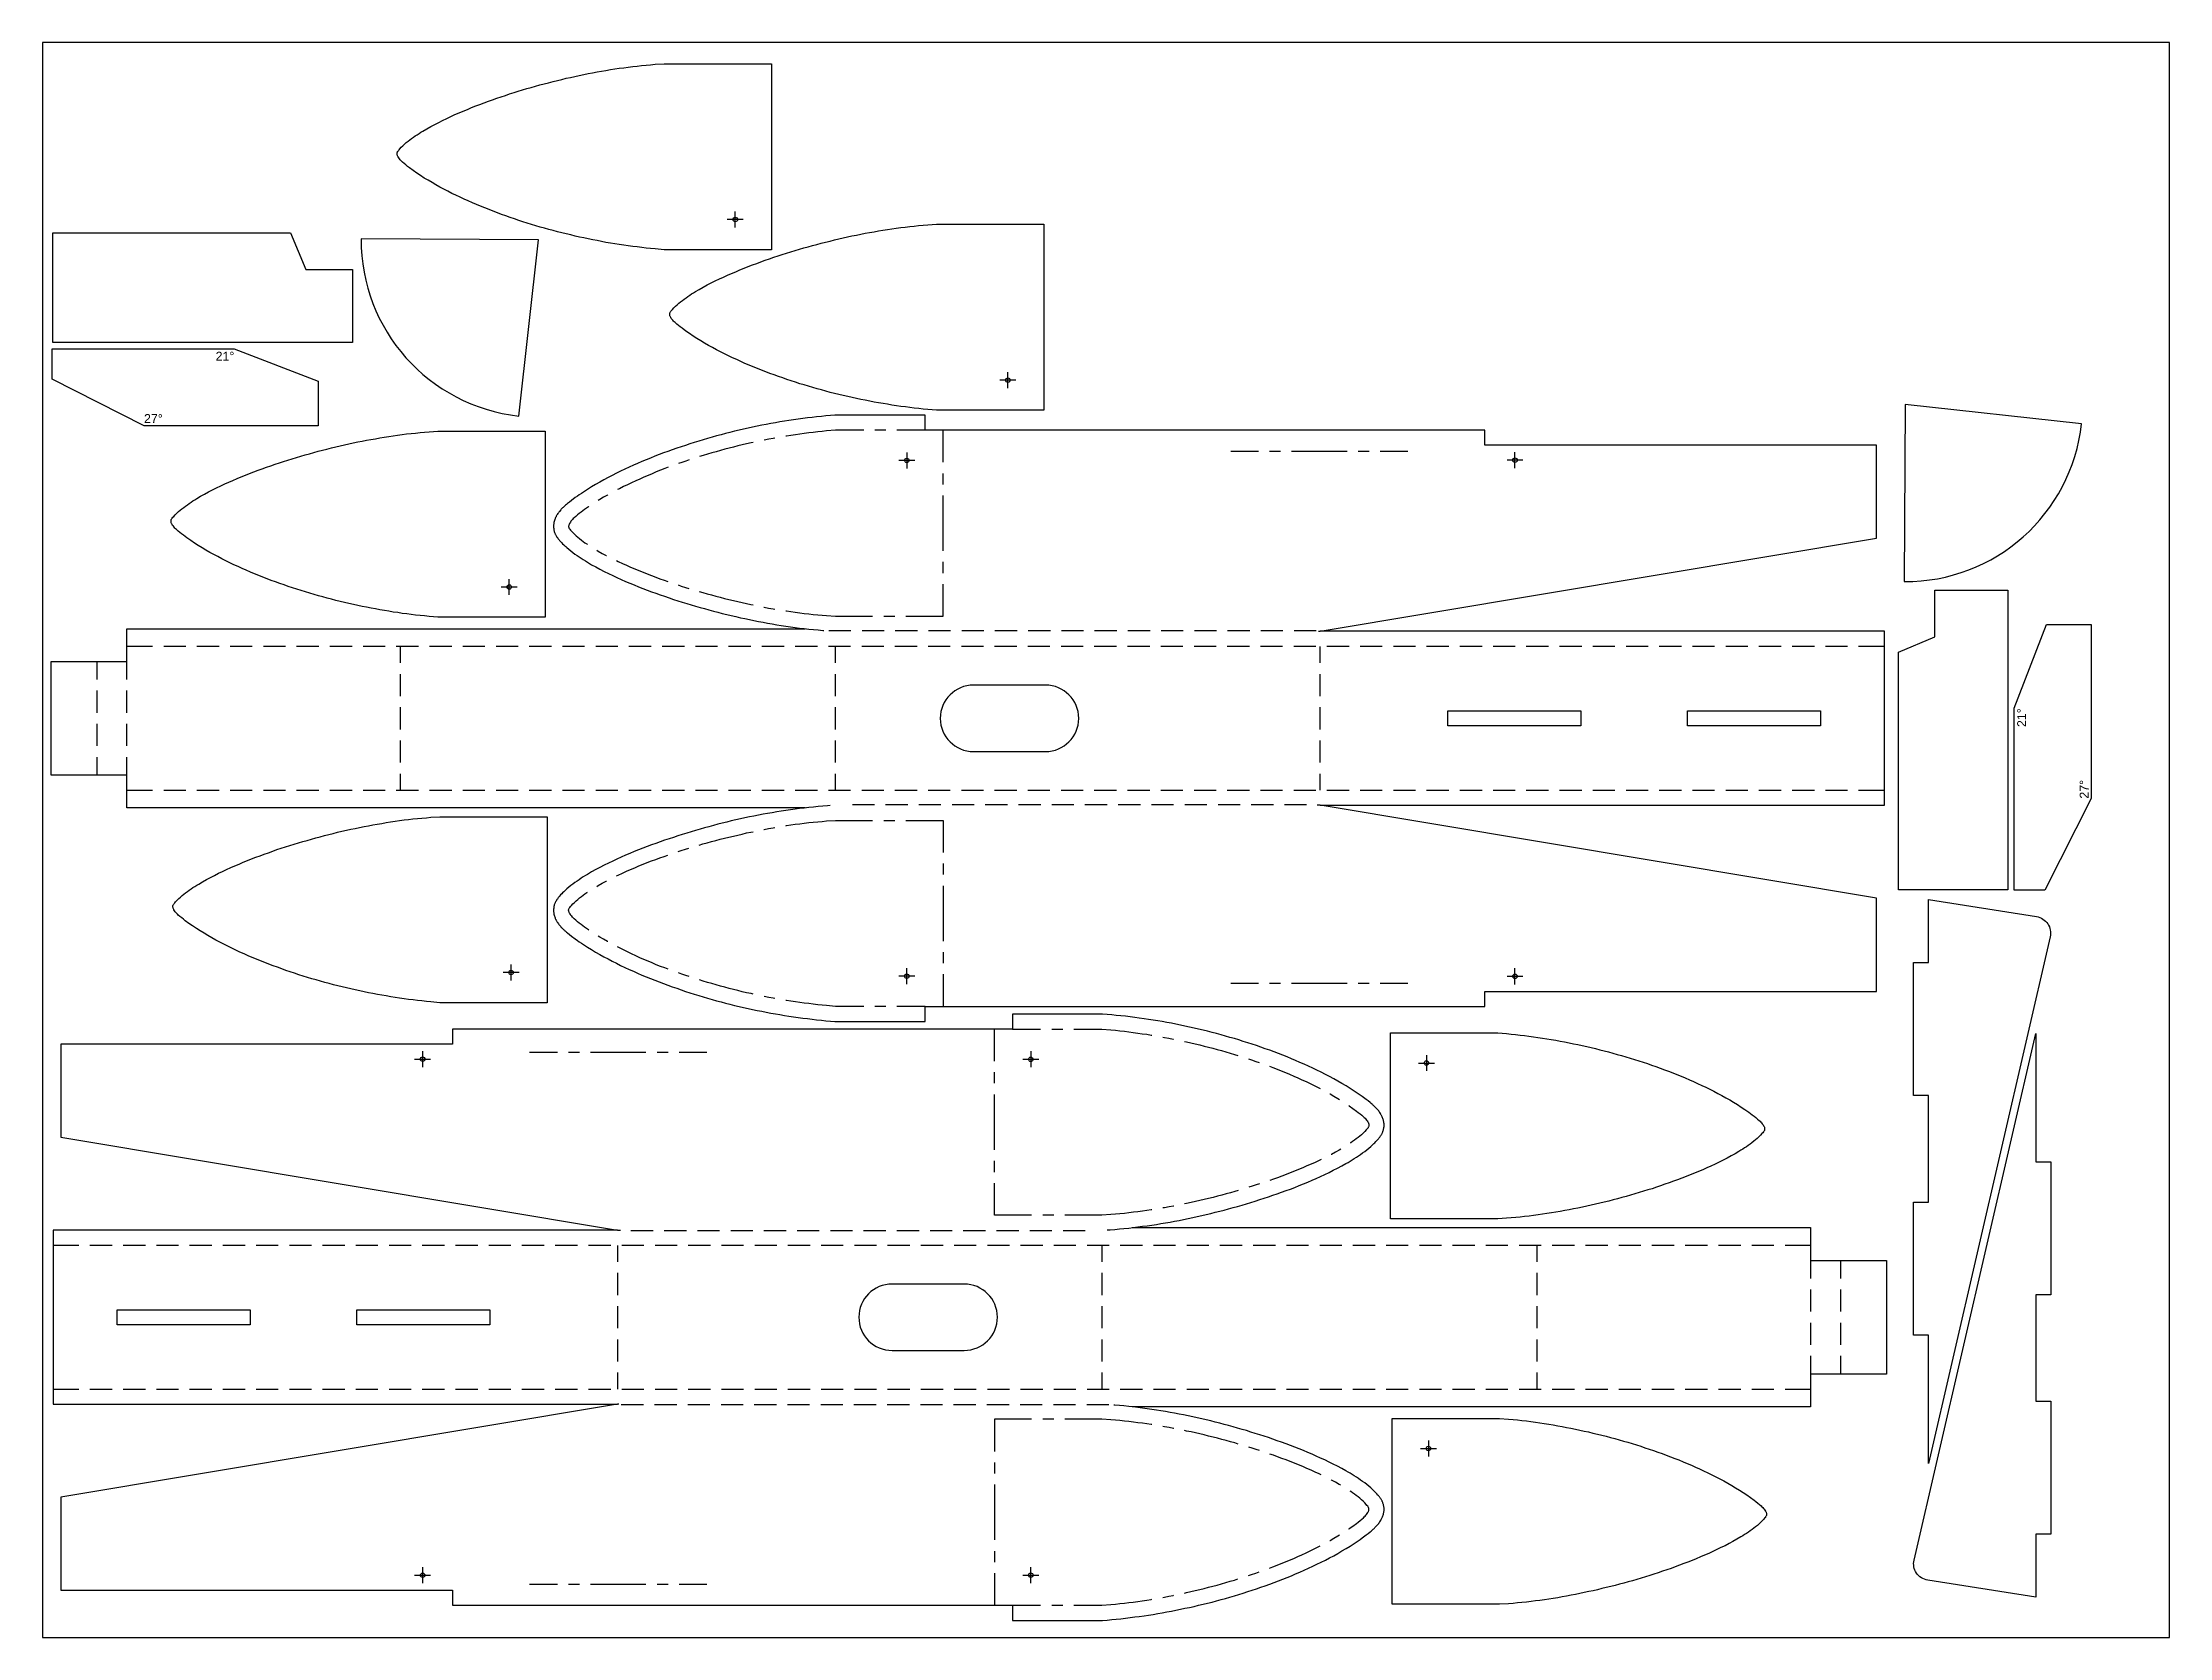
# Model space of a CAD drawing. Header units: inches. Extents: x 0 to 24, y 0 to 18.
import ezdxf

# ---------------------------------------------------------------- set-up
doc = ezdxf.new("R2010")
doc.units = ezdxf.units.IN
doc.header["$MEASUREMENT"] = 0
for name, color, linetype in [('PDF_01 CUT', 7, 'Continuous'), ('PDF_02 SCORE', 1, 'Continuous'), ('PDF_05 REFERENCE', 3, 'Continuous')]:
    doc.layers.add(name, color=color, linetype=linetype)
doc.layers.add('PDF_24 DIMENSIONS', color=144, linetype='Continuous', true_color=0x007094)
doc.layers.add('PDF_Text', color=144, linetype='Continuous', true_color=0x007094)
doc.styles.add('PDF Arial', font='arial.ttf')

msp = doc.modelspace()

# ---------------------------------------------------------------- texts
at = {"layer": 'PDF_Text', "color": 3, "char_height": 0.1, "attachment_point": 7, "style": 'PDF Arial'}
for s, insert in [('21°', (1.953, 14.41)), ('27°', (1.145, 13.706))]:
    msp.add_mtext(s, dxfattribs=dict(at, insert=insert))
at = {"layer": 'PDF_Text', "color": 3, "char_height": 0.1, "attachment_point": 7, "rotation": 90, "style": 'PDF Arial'}
for s, insert in [('21°', (22.382, 10.275)), ('27°', (23.087, 9.467))]:
    msp.add_mtext(s, dxfattribs=dict(at, insert=insert))

# ---------------------------------------------------------------- linework, layer by layer
at = {"color": 6}
for p, q in [((24, 18), (0, 18)), ((0, 18), (0, 0)), ((24, 0), (24, 18)), ((0, 0), (24, 0))]:
    msp.add_line(p, q, dxfattribs=at)
at = {"layer": 'PDF_01 CUT', "color": 7, "lineweight": 30}
for points in [[(7.013, 15.662), (6.912, 15.67), (6.861, 15.675), (6.811, 15.68), (6.761, 15.686), (6.71, 15.693), (6.66, 15.699), (6.609, 15.706), (6.559, 15.713), (6.508, 15.72), (6.458, 15.729), (6.408, 15.737), (6.358, 15.745), (6.308, 15.755), (6.258, 15.764), (6.208, 15.774), (6.158, 15.784), (6.108, 15.794), (6.059, 15.805), (6.009, 15.816), (5.96, 15.828), (5.91, 15.84), (5.861, 15.852), (5.812, 15.864), (5.763, 15.877), (5.713, 15.89), (5.664, 15.904), (5.615, 15.918), (5.567, 15.933), (5.518, 15.947), (5.469, 15.962), (5.421, 15.978), (5.373, 15.993), (5.324, 16.009), (5.276, 16.026), (5.228, 16.043), (5.18, 16.06), (5.132, 16.078), (5.085, 16.095), (5.038, 16.114), (4.99, 16.133), (4.943, 16.152), (4.897, 16.171), (4.85, 16.191), (4.803, 16.212), (4.757, 16.233), (4.711, 16.254), (4.665, 16.276), (4.619, 16.298), (4.574, 16.321), (4.529, 16.345), (4.484, 16.369), (4.439, 16.393), (4.395, 16.419), (4.351, 16.445), (4.308, 16.471), (4.265, 16.499), (4.223, 16.527), (4.181, 16.556), (4.14, 16.587), (4.12, 16.602), (4.1, 16.618), (4.081, 16.634), (4.062, 16.651), (4.052, 16.66), (4.044, 16.669), (4.035, 16.678), (4.027, 16.688), (4.019, 16.698), (4.013, 16.709), (4.01, 16.715), (4.007, 16.721), (4.004, 16.726), (4.003, 16.733), (4.001, 16.738), (4.001, 16.745), (4.001, 16.751), (4.002, 16.758), (4.004, 16.763), (4.007, 16.769), (4.011, 16.774), (4.015, 16.78), (4.023, 16.789), (4.031, 16.799), (4.048, 16.818), (4.066, 16.836), (4.085, 16.853), (4.104, 16.87), (4.124, 16.886), (4.144, 16.901), (4.164, 16.917), (4.185, 16.931), (4.206, 16.946), (4.227, 16.96), (4.248, 16.974), (4.27, 16.987), (4.292, 17.001), (4.335, 17.026), (4.38, 17.051), (4.425, 17.076), (4.47, 17.099), (4.515, 17.121), (4.561, 17.143), (4.607, 17.165), (4.653, 17.186), (4.7, 17.206), (4.747, 17.226), (4.794, 17.246), (4.841, 17.265), (4.888, 17.284), (4.935, 17.302), (4.983, 17.32), (5.031, 17.338), (5.079, 17.355), (5.127, 17.371), (5.175, 17.388), (5.223, 17.404), (5.271, 17.42), (5.32, 17.435), (5.368, 17.451), (5.417, 17.465), (5.466, 17.48), (5.515, 17.494), (5.563, 17.508), (5.613, 17.521), (5.662, 17.534), (5.711, 17.547), (5.76, 17.56), (5.81, 17.572), (5.859, 17.584), (5.908, 17.596), (5.958, 17.607), (6.008, 17.618), (6.057, 17.629), (6.107, 17.639), (6.157, 17.649), (6.207, 17.659), (6.257, 17.668), (6.307, 17.677), (6.357, 17.686), (6.407, 17.694), (6.458, 17.702), (6.508, 17.709), (6.558, 17.716), (6.608, 17.723), (6.659, 17.729), (6.709, 17.735), (6.76, 17.741), (6.811, 17.746), (6.861, 17.75), (6.912, 17.754), (7.013, 17.761), (8.224, 17.761), (8.224, 15.662)], [(0.117, 14.614), (0.117, 15.852), (2.798, 15.852), (2.97, 15.439), (3.497, 15.439), (3.497, 14.614)], [(10.089, 13.85), (9.988, 13.858), (9.937, 13.863), (9.887, 13.868), (9.836, 13.874), (9.786, 13.881), (9.736, 13.887), (9.685, 13.894), (9.635, 13.901), (9.584, 13.908), (9.534, 13.917), (9.484, 13.925), (9.434, 13.933), (9.384, 13.943), (9.334, 13.952), (9.284, 13.962), (9.234, 13.972), (9.184, 13.982), (9.135, 13.993), (9.085, 14.004), (9.036, 14.016), (8.986, 14.028), (8.937, 14.04), (8.888, 14.052), (8.838, 14.065), (8.789, 14.079), (8.74, 14.092), (8.691, 14.106), (8.643, 14.121), (8.594, 14.135), (8.545, 14.15), (8.497, 14.166), (8.448, 14.181), (8.4, 14.197), (8.352, 14.214), (8.304, 14.231), (8.256, 14.248), (8.208, 14.266), (8.161, 14.284), (8.114, 14.302), (8.066, 14.321), (8.019, 14.34), (7.973, 14.359), (7.925, 14.379), (7.879, 14.4), (7.833, 14.421), (7.787, 14.442), (7.741, 14.464), (7.695, 14.486), (7.65, 14.509), (7.605, 14.533), (7.56, 14.557), (7.515, 14.581), (7.471, 14.607), (7.427, 14.633), (7.384, 14.659), (7.341, 14.687), (7.299, 14.715), (7.257, 14.744), (7.216, 14.775), (7.196, 14.79), (7.176, 14.806), (7.157, 14.822), (7.138, 14.839), (7.128, 14.848), (7.12, 14.857), (7.111, 14.866), (7.103, 14.876), (7.095, 14.886), (7.089, 14.897), (7.086, 14.903), (7.083, 14.909), (7.08, 14.914), (7.079, 14.921), (7.077, 14.926), (7.077, 14.933), (7.077, 14.939), (7.078, 14.946), (7.08, 14.951), (7.083, 14.957), (7.087, 14.962), (7.091, 14.968), (7.099, 14.977), (7.107, 14.987), (7.124, 15.006), (7.142, 15.024), (7.161, 15.041), (7.18, 15.058), (7.2, 15.074), (7.22, 15.089), (7.24, 15.105), (7.261, 15.119), (7.282, 15.134), (7.303, 15.148), (7.324, 15.162), (7.346, 15.175), (7.368, 15.189), (7.411, 15.214), (7.456, 15.239), (7.5, 15.264), (7.545, 15.287), (7.591, 15.309), (7.637, 15.332), (7.683, 15.353), (7.729, 15.374), (7.776, 15.394), (7.823, 15.414), (7.87, 15.434), (7.917, 15.453), (7.964, 15.472), (8.011, 15.49), (8.059, 15.508), (8.107, 15.526), (8.155, 15.543), (8.203, 15.559), (8.251, 15.576), (8.299, 15.592), (8.347, 15.608), (8.396, 15.623), (8.444, 15.639), (8.493, 15.653), (8.542, 15.668), (8.591, 15.682), (8.639, 15.696), (8.688, 15.709), (8.738, 15.722), (8.787, 15.735), (8.836, 15.748), (8.886, 15.76), (8.935, 15.772), (8.984, 15.784), (9.034, 15.795), (9.084, 15.806), (9.133, 15.817), (9.183, 15.827), (9.233, 15.837), (9.283, 15.847), (9.333, 15.856), (9.383, 15.865), (9.433, 15.874), (9.483, 15.882), (9.534, 15.89), (9.584, 15.897), (9.634, 15.904), (9.684, 15.911), (9.735, 15.917), (9.785, 15.923), (9.836, 15.929), (9.886, 15.934), (9.937, 15.938), (9.988, 15.942), (10.089, 15.949), (11.3, 15.949), (11.3, 13.85)], [(3.111, 14.18), (3.111, 13.675), (1.145, 13.675), (0.11, 14.2), (0.11, 14.543), (2.164, 14.543)], [(4.462, 11.514), (4.361, 11.523), (4.31, 11.528), (4.26, 11.533), (4.21, 11.539), (4.159, 11.545), (4.109, 11.551), (4.058, 11.558), (4.008, 11.566), (3.957, 11.573), (3.907, 11.581), (3.857, 11.59), (3.807, 11.598), (3.757, 11.607), (3.707, 11.617), (3.657, 11.626), (3.607, 11.636), (3.557, 11.647), (3.508, 11.658), (3.458, 11.669), (3.409, 11.681), (3.359, 11.692), (3.31, 11.704), (3.261, 11.717), (3.212, 11.73), (3.162, 11.743), (3.113, 11.757), (3.064, 11.771), (3.016, 11.785), (2.967, 11.8), (2.918, 11.815), (2.87, 11.83), (2.821, 11.846), (2.773, 11.862), (2.725, 11.878), (2.677, 11.895), (2.629, 11.913), (2.581, 11.93), (2.534, 11.948), (2.487, 11.966), (2.439, 11.985), (2.392, 12.004), (2.346, 12.024), (2.299, 12.044), (2.252, 12.065), (2.206, 12.086), (2.16, 12.107), (2.114, 12.129), (2.068, 12.151), (2.023, 12.174), (1.978, 12.198), (1.933, 12.221), (1.888, 12.246), (1.844, 12.271), (1.8, 12.297), (1.757, 12.324), (1.714, 12.351), (1.672, 12.38), (1.63, 12.409), (1.589, 12.439), (1.569, 12.455), (1.549, 12.471), (1.53, 12.486), (1.511, 12.504), (1.501, 12.512), (1.493, 12.521), (1.484, 12.531), (1.476, 12.541), (1.468, 12.551), (1.462, 12.562), (1.459, 12.567), (1.456, 12.573), (1.453, 12.579), (1.452, 12.585), (1.45, 12.591), (1.45, 12.598), (1.45, 12.604), (1.451, 12.61), (1.453, 12.616), (1.456, 12.622), (1.46, 12.627), (1.464, 12.632), (1.472, 12.642), (1.48, 12.652), (1.497, 12.67), (1.515, 12.688), (1.534, 12.706), (1.553, 12.722), (1.573, 12.738), (1.593, 12.754), (1.613, 12.769), (1.634, 12.784), (1.655, 12.799), (1.676, 12.813), (1.697, 12.826), (1.719, 12.84), (1.741, 12.853), (1.784, 12.879), (1.829, 12.904), (1.873, 12.928), (1.918, 12.951), (1.964, 12.974), (2.01, 12.996), (2.056, 13.018), (2.102, 13.039), (2.149, 13.059), (2.196, 13.079), (2.243, 13.099), (2.29, 13.118), (2.337, 13.137), (2.384, 13.155), (2.432, 13.173), (2.48, 13.19), (2.528, 13.207), (2.576, 13.224), (2.624, 13.241), (2.672, 13.257), (2.72, 13.272), (2.769, 13.288), (2.817, 13.303), (2.866, 13.318), (2.915, 13.332), (2.964, 13.347), (3.012, 13.36), (3.061, 13.374), (3.111, 13.387), (3.16, 13.4), (3.209, 13.412), (3.259, 13.425), (3.308, 13.437), (3.357, 13.448), (3.407, 13.46), (3.457, 13.471), (3.506, 13.482), (3.556, 13.492), (3.606, 13.502), (3.656, 13.512), (3.706, 13.521), (3.756, 13.529), (3.806, 13.538), (3.856, 13.547), (3.907, 13.554), (3.957, 13.562), (4.007, 13.569), (4.057, 13.576), (4.108, 13.582), (4.158, 13.588), (4.209, 13.593), (4.26, 13.598), (4.31, 13.602), (4.361, 13.607), (4.462, 13.613), (5.673, 13.613), (5.673, 11.514)], [(22.178, 8.439), (20.941, 8.439), (20.941, 11.119), (21.353, 11.292), (21.353, 11.819), (22.178, 11.819)], [(22.612, 11.432), (23.118, 11.432), (23.118, 9.467), (22.592, 8.432), (22.249, 8.432), (22.249, 10.486)], [(15.857, 10.458), (17.357, 10.458), (17.357, 10.288), (15.857, 10.288)], [(18.561, 10.458), (20.061, 10.458), (20.061, 10.288), (18.561, 10.288)], [(4.484, 7.164), (4.383, 7.173), (4.332, 7.178), (4.281, 7.183), (4.231, 7.189), (4.181, 7.195), (4.13, 7.201), (4.08, 7.208), (4.029, 7.215), (3.979, 7.223), (3.929, 7.231), (3.878, 7.24), (3.828, 7.248), (3.778, 7.257), (3.728, 7.267), (3.678, 7.276), (3.629, 7.286), (3.579, 7.297), (3.529, 7.308), (3.48, 7.319), (3.43, 7.33), (3.38, 7.342), (3.331, 7.354), (3.282, 7.367), (3.233, 7.38), (3.184, 7.393), (3.135, 7.407), (3.086, 7.42), (3.037, 7.435), (2.988, 7.45), (2.94, 7.465), (2.891, 7.48), (2.843, 7.496), (2.795, 7.512), (2.747, 7.528), (2.699, 7.545), (2.651, 7.563), (2.603, 7.58), (2.555, 7.598), (2.508, 7.616), (2.461, 7.635), (2.414, 7.654), (2.367, 7.674), (2.32, 7.694), (2.274, 7.715), (2.227, 7.735), (2.181, 7.757), (2.135, 7.779), (2.09, 7.801), (2.044, 7.824), (1.999, 7.848), (1.954, 7.871), (1.91, 7.896), (1.865, 7.921), (1.822, 7.947), (1.778, 7.974), (1.736, 8.001), (1.693, 8.03), (1.652, 8.059), (1.611, 8.089), (1.591, 8.105), (1.571, 8.121), (1.551, 8.136), (1.532, 8.153), (1.523, 8.162), (1.514, 8.171), (1.505, 8.181), (1.497, 8.191), (1.49, 8.201), (1.483, 8.212), (1.48, 8.217), (1.477, 8.223), (1.475, 8.229), (1.473, 8.235), (1.472, 8.241), (1.471, 8.248), (1.471, 8.254), (1.472, 8.26), (1.475, 8.266), (1.478, 8.272), (1.482, 8.277), (1.485, 8.282), (1.493, 8.292), (1.502, 8.302), (1.519, 8.32), (1.537, 8.338), (1.555, 8.356), (1.574, 8.372), (1.594, 8.388), (1.615, 8.404), (1.635, 8.419), (1.655, 8.434), (1.676, 8.448), (1.697, 8.463), (1.719, 8.476), (1.74, 8.49), (1.762, 8.503), (1.806, 8.529), (1.85, 8.554), (1.895, 8.578), (1.94, 8.601), (1.986, 8.624), (2.032, 8.646), (2.077, 8.668), (2.124, 8.688), (2.17, 8.709), (2.217, 8.729), (2.264, 8.748), (2.311, 8.768), (2.358, 8.786), (2.406, 8.805), (2.454, 8.823), (2.501, 8.84), (2.549, 8.857), (2.597, 8.874), (2.645, 8.891), (2.693, 8.906), (2.742, 8.922), (2.79, 8.938), (2.839, 8.953), (2.888, 8.968), (2.936, 8.982), (2.985, 8.996), (3.034, 9.01), (3.083, 9.024), (3.132, 9.037), (3.181, 9.05), (3.23, 9.062), (3.28, 9.075), (3.329, 9.087), (3.379, 9.098), (3.428, 9.11), (3.478, 9.121), (3.528, 9.131), (3.578, 9.141), (3.628, 9.151), (3.677, 9.161), (3.727, 9.171), (3.777, 9.179), (3.828, 9.188), (3.878, 9.196), (3.928, 9.204), (3.978, 9.212), (4.028, 9.219), (4.079, 9.226), (4.129, 9.232), (4.18, 9.238), (4.231, 9.243), (4.281, 9.248), (4.332, 9.252), (4.382, 9.256), (4.484, 9.263), (5.695, 9.263), (5.695, 7.164)], [(16.42, 6.823), (16.521, 6.815), (16.572, 6.81), (16.622, 6.805), (16.673, 6.799), (16.723, 6.793), (16.773, 6.786), (16.824, 6.779), (16.874, 6.772), (16.925, 6.765), (16.975, 6.756), (17.025, 6.748), (17.075, 6.74), (17.125, 6.731), (17.175, 6.721), (17.225, 6.711), (17.275, 6.701), (17.325, 6.691), (17.374, 6.68), (17.424, 6.669), (17.473, 6.657), (17.523, 6.646), (17.572, 6.633), (17.621, 6.621), (17.671, 6.608), (17.72, 6.595), (17.769, 6.581), (17.818, 6.567), (17.866, 6.553), (17.915, 6.538), (17.964, 6.523), (18.012, 6.508), (18.061, 6.492), (18.109, 6.476), (18.157, 6.459), (18.205, 6.443), (18.253, 6.425), (18.301, 6.408), (18.348, 6.39), (18.395, 6.371), (18.443, 6.353), (18.49, 6.333), (18.536, 6.314), (18.584, 6.294), (18.63, 6.273), (18.676, 6.252), (18.722, 6.231), (18.768, 6.209), (18.814, 6.187), (18.859, 6.164), (18.904, 6.14), (18.949, 6.116), (18.994, 6.092), (19.038, 6.066), (19.082, 6.041), (19.125, 6.014), (19.168, 5.986), (19.21, 5.958), (19.252, 5.929), (19.293, 5.898), (19.313, 5.883), (19.333, 5.867), (19.352, 5.851), (19.372, 5.834), (19.381, 5.826), (19.389, 5.816), (19.398, 5.807), (19.406, 5.797), (19.414, 5.787), (19.42, 5.776), (19.423, 5.77), (19.426, 5.765), (19.429, 5.759), (19.43, 5.753), (19.432, 5.747), (19.432, 5.74), (19.432, 5.734), (19.431, 5.728), (19.429, 5.722), (19.426, 5.716), (19.422, 5.711), (19.418, 5.705), (19.41, 5.696), (19.402, 5.686), (19.385, 5.668), (19.367, 5.65), (19.348, 5.632), (19.329, 5.615), (19.309, 5.6), (19.289, 5.584), (19.269, 5.568), (19.248, 5.554), (19.227, 5.539), (19.206, 5.525), (19.185, 5.511), (19.163, 5.498), (19.142, 5.485), (19.098, 5.459), (19.053, 5.434), (19.009, 5.41), (18.964, 5.386), (18.918, 5.364), (18.872, 5.342), (18.826, 5.32), (18.78, 5.299), (18.733, 5.279), (18.686, 5.259), (18.639, 5.239), (18.592, 5.22), (18.545, 5.201), (18.498, 5.183), (18.45, 5.165), (18.402, 5.148), (18.354, 5.13), (18.306, 5.114), (18.258, 5.097), (18.21, 5.081), (18.162, 5.065), (18.113, 5.05), (18.065, 5.035), (18.016, 5.02), (17.967, 5.005), (17.919, 4.991), (17.87, 4.978), (17.821, 4.964), (17.771, 4.951), (17.722, 4.938), (17.673, 4.925), (17.623, 4.913), (17.574, 4.901), (17.525, 4.89), (17.475, 4.878), (17.426, 4.867), (17.376, 4.856), (17.326, 4.846), (17.276, 4.836), (17.226, 4.826), (17.176, 4.817), (17.126, 4.808), (17.076, 4.8), (17.026, 4.791), (16.976, 4.783), (16.926, 4.776), (16.875, 4.769), (16.825, 4.762), (16.774, 4.756), (16.724, 4.75), (16.673, 4.745), (16.623, 4.74), (16.572, 4.735), (16.521, 4.731), (16.42, 4.725), (15.209, 4.725), (15.209, 6.823)], [(2.343, 3.529), (0.843, 3.529), (0.843, 3.699), (2.343, 3.699)], [(5.046, 3.529), (3.546, 3.529), (3.546, 3.699), (5.046, 3.699)], [(16.441, 2.473), (16.542, 2.465), (16.593, 2.46), (16.644, 2.455), (16.694, 2.449), (16.744, 2.443), (16.795, 2.436), (16.845, 2.429), (16.896, 2.422), (16.946, 2.415), (16.996, 2.406), (17.047, 2.398), (17.097, 2.39), (17.147, 2.38), (17.197, 2.371), (17.247, 2.361), (17.296, 2.351), (17.346, 2.341), (17.396, 2.33), (17.445, 2.319), (17.495, 2.307), (17.545, 2.295), (17.594, 2.283), (17.643, 2.271), (17.692, 2.258), (17.741, 2.245), (17.79, 2.231), (17.839, 2.217), (17.888, 2.203), (17.937, 2.188), (17.985, 2.173), (18.034, 2.158), (18.082, 2.142), (18.13, 2.126), (18.178, 2.109), (18.226, 2.093), (18.274, 2.075), (18.322, 2.058), (18.37, 2.04), (18.417, 2.021), (18.464, 2.003), (18.511, 1.983), (18.558, 1.964), (18.605, 1.944), (18.651, 1.923), (18.698, 1.902), (18.744, 1.881), (18.79, 1.859), (18.835, 1.837), (18.881, 1.814), (18.926, 1.79), (18.971, 1.766), (19.015, 1.742), (19.06, 1.716), (19.103, 1.69), (19.147, 1.664), (19.189, 1.636), (19.232, 1.608), (19.273, 1.579), (19.314, 1.548), (19.334, 1.533), (19.354, 1.517), (19.374, 1.501), (19.393, 1.484), (19.402, 1.475), (19.411, 1.466), (19.42, 1.457), (19.428, 1.447), (19.435, 1.437), (19.442, 1.426), (19.445, 1.42), (19.448, 1.415), (19.45, 1.409), (19.452, 1.402), (19.453, 1.397), (19.454, 1.39), (19.454, 1.384), (19.453, 1.377), (19.45, 1.372), (19.447, 1.366), (19.443, 1.361), (19.44, 1.355), (19.432, 1.346), (19.423, 1.336), (19.406, 1.317), (19.388, 1.3), (19.37, 1.282), (19.35, 1.265), (19.33, 1.25), (19.31, 1.234), (19.29, 1.218), (19.27, 1.204), (19.249, 1.189), (19.228, 1.175), (19.206, 1.161), (19.185, 1.148), (19.163, 1.135), (19.119, 1.109), (19.075, 1.084), (19.03, 1.06), (18.985, 1.036), (18.939, 1.014), (18.893, 0.992), (18.848, 0.97), (18.801, 0.949), (18.755, 0.929), (18.708, 0.909), (18.661, 0.889), (18.614, 0.87), (18.567, 0.851), (18.519, 0.833), (18.471, 0.815), (18.424, 0.797), (18.376, 0.78), (18.328, 0.764), (18.28, 0.747), (18.232, 0.731), (18.183, 0.715), (18.135, 0.7), (18.086, 0.684), (18.037, 0.67), (17.989, 0.655), (17.94, 0.641), (17.891, 0.627), (17.842, 0.614), (17.793, 0.601), (17.744, 0.588), (17.695, 0.575), (17.645, 0.563), (17.596, 0.551), (17.546, 0.539), (17.497, 0.528), (17.447, 0.517), (17.397, 0.506), (17.347, 0.496), (17.297, 0.486), (17.248, 0.476), (17.198, 0.467), (17.148, 0.458), (17.097, 0.449), (17.047, 0.441), (16.997, 0.433), (16.947, 0.426), (16.897, 0.419), (16.846, 0.412), (16.796, 0.406), (16.745, 0.4), (16.694, 0.394), (16.644, 0.389), (16.593, 0.385), (16.543, 0.381), (16.441, 0.374), (15.23, 0.374), (15.23, 2.473)]]:
    msp.add_lwpolyline(points, close=True, dxfattribs=at)
for points in [[(3.595, 15.784, 0.383871), (5.374, 13.785), (5.595, 15.773), (3.595, 15.784)], [(21.008, 11.916, 0.383871), (23.008, 13.696), (21.019, 13.916), (21.008, 11.916)]]:
    msp.add_lwpolyline(points, format="xyb", dxfattribs=at)
for points in [[(8.889, 9.388), (8.858, 9.385), (8.805, 9.381), (8.753, 9.377), (8.7, 9.372), (8.648, 9.367), (8.595, 9.361), (8.543, 9.355), (8.491, 9.348), (8.439, 9.341), (8.387, 9.333), (8.335, 9.325), (8.284, 9.317), (8.232, 9.308), (8.181, 9.3), (8.13, 9.29), (8.078, 9.28), (8.027, 9.27), (7.976, 9.26), (7.925, 9.249), (7.874, 9.238), (7.823, 9.226), (7.772, 9.215), (7.721, 9.202), (7.67, 9.19), (7.62, 9.177), (7.57, 9.164), (7.519, 9.15), (7.469, 9.137), (7.419, 9.122), (7.369, 9.108), (7.318, 9.093), (7.269, 9.078), (7.219, 9.062), (7.169, 9.047), (7.119, 9.03), (7.069, 9.014), (7.02, 8.997), (6.971, 8.98), (6.921, 8.962), (6.872, 8.945), (6.823, 8.926), (6.774, 8.907), (6.725, 8.888), (6.676, 8.869), (6.627, 8.848), (6.579, 8.828), (6.531, 8.807), (6.482, 8.785), (6.434, 8.762), (6.386, 8.74), (6.338, 8.716), (6.29, 8.691), (6.243, 8.666), (6.195, 8.64), (6.172, 8.626), (6.148, 8.612), (6.125, 8.598), (6.101, 8.583), (6.078, 8.568), (6.054, 8.552), (6.031, 8.537), (6.008, 8.52), (5.984, 8.503), (5.961, 8.485), (5.938, 8.467), (5.915, 8.447), (5.904, 8.437), (5.892, 8.426), (5.881, 8.415), (5.869, 8.404), (5.858, 8.392), (5.846, 8.38), (5.835, 8.367), (5.829, 8.36), (5.823, 8.353), (5.82, 8.349), (5.816, 8.345), (5.813, 8.34), (5.809, 8.334), (5.804, 8.328), (5.799, 8.32), (5.794, 8.311), (5.791, 8.307), (5.789, 8.301), (5.786, 8.296), (5.784, 8.289), (5.781, 8.283), (5.778, 8.275), (5.775, 8.267), (5.773, 8.259), (5.771, 8.249), (5.769, 8.24), (5.768, 8.23), (5.767, 8.221), (5.766, 8.212), (5.766, 8.204), (5.766, 8.196), (5.767, 8.189), (5.768, 8.182), (5.769, 8.175), (5.77, 8.169), (5.771, 8.163), (5.774, 8.151), (5.776, 8.141), (5.78, 8.131), (5.783, 8.122), (5.786, 8.114), (5.79, 8.106), (5.794, 8.099), (5.797, 8.092), (5.801, 8.086), (5.804, 8.08), (5.807, 8.074), (5.814, 8.064), (5.821, 8.055), (5.827, 8.046), (5.834, 8.038), (5.847, 8.022), (5.854, 8.014), (5.861, 8.007), (5.868, 8), (5.875, 7.993), (5.882, 7.987), (5.888, 7.981), (5.894, 7.975), (5.901, 7.97), (5.912, 7.96), (5.924, 7.951), (5.946, 7.933), (5.968, 7.916), (6.012, 7.883), (6.035, 7.867), (6.057, 7.851), (6.08, 7.836), (6.103, 7.821), (6.149, 7.791), (6.195, 7.763), (6.241, 7.735), (6.287, 7.709), (6.334, 7.682), (6.381, 7.657), (6.428, 7.632), (6.476, 7.609), (6.523, 7.585), (6.571, 7.562), (6.619, 7.54), (6.667, 7.519), (6.715, 7.497), (6.764, 7.476), (6.812, 7.456), (6.861, 7.436), (6.909, 7.417), (6.959, 7.398), (7.008, 7.379), (7.057, 7.361), (7.106, 7.343), (7.156, 7.326), (7.205, 7.309), (7.255, 7.292), (7.305, 7.276), (7.354, 7.26), (7.405, 7.245), (7.455, 7.23), (7.505, 7.215), (7.555, 7.201), (7.606, 7.186), (7.656, 7.173), (7.707, 7.16), (7.757, 7.147), (7.808, 7.134), (7.859, 7.122), (7.91, 7.11), (7.961, 7.099), (8.012, 7.088), (8.063, 7.077), (8.115, 7.067), (8.166, 7.057), (8.217, 7.047), (8.269, 7.038), (8.32, 7.029), (8.372, 7.021), (8.423, 7.012), (8.475, 7.005), (8.527, 6.997), (8.579, 6.99), (8.631, 6.984), (8.683, 6.977), (8.735, 6.972), (8.788, 6.966), (8.839, 6.961), (8.891, 6.957), (8.942, 6.952), (9.958, 6.952), (9.958, 7.122), (16.276, 7.122), (16.276, 7.292), (20.696, 7.292), (20.696, 8.342), (14.417, 9.392), (20.783, 9.392), (20.783, 11.355), (14.417, 11.355), (20.696, 12.405), (20.696, 13.455), (16.276, 13.455), (16.276, 13.625), (9.958, 13.625), (9.958, 13.795), (8.942, 13.795), (8.891, 13.79), (8.839, 13.786), (8.788, 13.781), (8.735, 13.775), (8.683, 13.769), (8.631, 13.763), (8.579, 13.757), (8.527, 13.75), (8.475, 13.742), (8.423, 13.734), (8.372, 13.727), (8.32, 13.718), (8.269, 13.709), (8.217, 13.7), (8.166, 13.69), (8.115, 13.68), (8.063, 13.67), (8.012, 13.659), (7.961, 13.648), (7.91, 13.637), (7.859, 13.625), (7.808, 13.613), (7.757, 13.6), (7.707, 13.587), (7.656, 13.574), (7.606, 13.56), (7.555, 13.547), (7.505, 13.532), (7.455, 13.517), (7.405, 13.502), (7.354, 13.487), (7.305, 13.471), (7.255, 13.454), (7.205, 13.438), (7.156, 13.421), (7.106, 13.404), (7.057, 13.386), (7.008, 13.368), (6.959, 13.349), (6.909, 13.33), (6.861, 13.311), (6.812, 13.291), (6.764, 13.271), (6.715, 13.25), (6.667, 13.229), (6.619, 13.207), (6.571, 13.185), (6.523, 13.162), (6.476, 13.139), (6.428, 13.114), (6.381, 13.09), (6.334, 13.064), (6.287, 13.039), (6.241, 13.012), (6.195, 12.984), (6.149, 12.956), (6.103, 12.927), (6.08, 12.912), (6.057, 12.896), (6.035, 12.88), (6.012, 12.864), (5.968, 12.831), (5.946, 12.814), (5.924, 12.796), (5.912, 12.787), (5.901, 12.777), (5.894, 12.772), (5.888, 12.766), (5.882, 12.76), (5.875, 12.754), (5.868, 12.747), (5.861, 12.74), (5.854, 12.733), (5.847, 12.725), (5.834, 12.709), (5.827, 12.701), (5.821, 12.692), (5.814, 12.683), (5.807, 12.672), (5.804, 12.667), (5.801, 12.661), (5.797, 12.655), (5.794, 12.648), (5.79, 12.641), (5.786, 12.633), (5.783, 12.625), (5.78, 12.616), (5.776, 12.606), (5.774, 12.596), (5.771, 12.584), (5.77, 12.578), (5.769, 12.572), (5.768, 12.565), (5.767, 12.558), (5.766, 12.551), (5.766, 12.543), (5.766, 12.535), (5.767, 12.526), (5.768, 12.516), (5.769, 12.507), (5.771, 12.498), (5.773, 12.489), (5.775, 12.48), (5.778, 12.471), (5.781, 12.464), (5.784, 12.457), (5.786, 12.451), (5.789, 12.446), (5.791, 12.441), (5.794, 12.436), (5.799, 12.427), (5.804, 12.419), (5.809, 12.413), (5.813, 12.407), (5.816, 12.402), (5.82, 12.398), (5.823, 12.394), (5.829, 12.387), (5.835, 12.38), (5.846, 12.367), (5.858, 12.355), (5.869, 12.343), (5.881, 12.332), (5.892, 12.321), (5.904, 12.311), (5.915, 12.3), (5.938, 12.281), (5.961, 12.262), (5.984, 12.244), (6.008, 12.227), (6.031, 12.211), (6.054, 12.194), (6.078, 12.179), (6.101, 12.164), (6.125, 12.149), (6.148, 12.135), (6.172, 12.121), (6.195, 12.107), (6.243, 12.081), (6.29, 12.056), (6.338, 12.031), (6.386, 12.008), (6.434, 11.984), (6.482, 11.962), (6.531, 11.941), (6.579, 11.919), (6.627, 11.899), (6.676, 11.879), (6.725, 11.859), (6.774, 11.84), (6.823, 11.821), (6.872, 11.802), (6.921, 11.784), (6.971, 11.767), (7.02, 11.75), (7.069, 11.733), (7.119, 11.716), (7.169, 11.701), (7.219, 11.685), (7.269, 11.669), (7.318, 11.654), (7.369, 11.639), (7.419, 11.625), (7.469, 11.611), (7.519, 11.597), (7.57, 11.583), (7.62, 11.57), (7.67, 11.557), (7.721, 11.545), (7.772, 11.533), (7.823, 11.521), (7.874, 11.509), (7.925, 11.498), (7.976, 11.487), (8.027, 11.477), (8.078, 11.467), (8.13, 11.457), (8.181, 11.448), (8.232, 11.438), (8.284, 11.43), (8.335, 11.422), (8.387, 11.414), (8.439, 11.406), (8.491, 11.399), (8.543, 11.392), (8.595, 11.386), (8.648, 11.38), (8.7, 11.375), (8.753, 11.37), (8.805, 11.366), (8.817, 11.365)], [(0.952, 9.733), (0.097, 9.733), (0.097, 11.015), (0.953, 11.015), (0.953, 11.385), (8.607, 11.385)], [(14.399, 11.355), (14.417, 11.355)], [(8.607, 9.362), (0.953, 9.362), (0.953, 9.732)], [(14.417, 9.392), (14.381, 9.392)], [(12.015, 4.6), (12.046, 4.602), (12.098, 4.606), (12.151, 4.611), (12.203, 4.616), (12.256, 4.621), (12.308, 4.626), (12.36, 4.633), (12.412, 4.64), (12.464, 4.647), (12.516, 4.654), (12.568, 4.662), (12.62, 4.671), (12.671, 4.679), (12.723, 4.688), (12.774, 4.698), (12.826, 4.707), (12.876, 4.717), (12.928, 4.728), (12.979, 4.739), (13.03, 4.75), (13.081, 4.761), (13.132, 4.773), (13.182, 4.785), (13.233, 4.798), (13.284, 4.811), (13.334, 4.824), (13.384, 4.837), (13.435, 4.851), (13.485, 4.865), (13.535, 4.88), (13.585, 4.895), (13.635, 4.91), (13.685, 4.925), (13.735, 4.941), (13.784, 4.957), (13.834, 4.974), (13.884, 4.99), (13.933, 5.008), (13.982, 5.025), (14.032, 5.043), (14.081, 5.061), (14.13, 5.08), (14.179, 5.099), (14.227, 5.119), (14.276, 5.139), (14.325, 5.16), (14.373, 5.181), (14.421, 5.203), (14.47, 5.225), (14.517, 5.248), (14.565, 5.272), (14.613, 5.297), (14.661, 5.322), (14.708, 5.348), (14.732, 5.362), (14.755, 5.376), (14.779, 5.39), (14.802, 5.404), (14.826, 5.419), (14.849, 5.435), (14.872, 5.451), (14.896, 5.468), (14.919, 5.485), (14.942, 5.502), (14.965, 5.521), (14.989, 5.541), (15, 5.551), (15.012, 5.562), (15.023, 5.573), (15.035, 5.584), (15.046, 5.596), (15.057, 5.608), (15.069, 5.621), (15.075, 5.627), (15.08, 5.634), (15.083, 5.638), (15.087, 5.643), (15.091, 5.648), (15.095, 5.653), (15.099, 5.66), (15.104, 5.668), (15.11, 5.677), (15.112, 5.681), (15.115, 5.687), (15.117, 5.692), (15.12, 5.698), (15.123, 5.705), (15.125, 5.712), (15.128, 5.72), (15.13, 5.729), (15.133, 5.739), (15.135, 5.748), (15.136, 5.757), (15.137, 5.767), (15.137, 5.775), (15.137, 5.784), (15.137, 5.792), (15.137, 5.799), (15.136, 5.806), (15.135, 5.813), (15.134, 5.819), (15.132, 5.825), (15.13, 5.837), (15.127, 5.847), (15.124, 5.857), (15.12, 5.866), (15.117, 5.874), (15.113, 5.882), (15.11, 5.889), (15.106, 5.895), (15.103, 5.902), (15.1, 5.907), (15.096, 5.913), (15.09, 5.923), (15.083, 5.933), (15.077, 5.942), (15.07, 5.95), (15.056, 5.966), (15.049, 5.974), (15.042, 5.981), (15.035, 5.988), (15.028, 5.994), (15.022, 6.001), (15.015, 6.007), (15.009, 6.012), (15.003, 6.017), (14.992, 6.027), (14.98, 6.037), (14.957, 6.055), (14.935, 6.072), (14.891, 6.105), (14.869, 6.121), (14.846, 6.137), (14.824, 6.152), (14.801, 6.167), (14.755, 6.197), (14.709, 6.225), (14.662, 6.252), (14.616, 6.279), (14.57, 6.305), (14.522, 6.33), (14.475, 6.355), (14.428, 6.379), (14.38, 6.402), (14.333, 6.425), (14.285, 6.447), (14.237, 6.469), (14.188, 6.49), (14.14, 6.511), (14.092, 6.532), (14.043, 6.551), (13.994, 6.571), (13.945, 6.59), (13.896, 6.608), (13.847, 6.627), (13.797, 6.645), (13.748, 6.662), (13.698, 6.679), (13.649, 6.695), (13.599, 6.712), (13.549, 6.727), (13.499, 6.743), (13.449, 6.758), (13.399, 6.772), (13.348, 6.787), (13.298, 6.801), (13.247, 6.815), (13.197, 6.828), (13.146, 6.841), (13.095, 6.853), (13.044, 6.865), (12.994, 6.877), (12.943, 6.889), (12.891, 6.9), (12.84, 6.91), (12.789, 6.921), (12.738, 6.931), (12.686, 6.94), (12.635, 6.95), (12.584, 6.959), (12.532, 6.967), (12.48, 6.975), (12.429, 6.983), (12.376, 6.99), (12.325, 6.997), (12.273, 7.004), (12.22, 7.01), (12.168, 7.016), (12.116, 7.021), (12.064, 7.026), (12.013, 7.031), (11.961, 7.035), (10.945, 7.035), (10.945, 6.865), (4.627, 6.865), (4.627, 6.695), (0.208, 6.695), (0.208, 5.645), (6.487, 4.595), (0.121, 4.595), (0.121, 2.633), (6.487, 2.633), (0.208, 1.583), (0.208, 0.533), (4.627, 0.533), (4.627, 0.363), (10.945, 0.363), (10.945, 0.193), (11.961, 0.193), (12.013, 0.197), (12.064, 0.202), (12.116, 0.207), (12.168, 0.212), (12.22, 0.218), (12.273, 0.224), (12.325, 0.231), (12.376, 0.238), (12.429, 0.245), (12.48, 0.253), (12.532, 0.261), (12.584, 0.27), (12.635, 0.279), (12.686, 0.288), (12.738, 0.297), (12.789, 0.307), (12.84, 0.318), (12.891, 0.329), (12.943, 0.339), (12.994, 0.351), (13.044, 0.363), (13.095, 0.375), (13.146, 0.387), (13.197, 0.4), (13.247, 0.414), (13.298, 0.427), (13.348, 0.441), (13.399, 0.456), (13.449, 0.47), (13.499, 0.485), (13.549, 0.501), (13.599, 0.517), (13.649, 0.533), (13.698, 0.549), (13.748, 0.567), (13.797, 0.584), (13.847, 0.602), (13.896, 0.62), (13.945, 0.639), (13.994, 0.657), (14.043, 0.677), (14.092, 0.697), (14.14, 0.717), (14.188, 0.738), (14.237, 0.759), (14.285, 0.781), (14.333, 0.803), (14.38, 0.826), (14.428, 0.849), (14.475, 0.873), (14.522, 0.898), (14.57, 0.923), (14.616, 0.949), (14.662, 0.976), (14.709, 1.003), (14.755, 1.032), (14.801, 1.061), (14.824, 1.076), (14.846, 1.092), (14.869, 1.107), (14.891, 1.124), (14.935, 1.157), (14.957, 1.174), (14.98, 1.192), (14.992, 1.201), (15.003, 1.211), (15.009, 1.216), (15.015, 1.222), (15.022, 1.227), (15.028, 1.234), (15.035, 1.24), (15.042, 1.247), (15.049, 1.255), (15.056, 1.262), (15.07, 1.279), (15.077, 1.287), (15.083, 1.296), (15.09, 1.305), (15.096, 1.315), (15.1, 1.321), (15.103, 1.327), (15.106, 1.333), (15.11, 1.34), (15.113, 1.347), (15.117, 1.355), (15.12, 1.363), (15.124, 1.372), (15.127, 1.381), (15.13, 1.392), (15.132, 1.403), (15.134, 1.41), (15.135, 1.416), (15.136, 1.422), (15.137, 1.43), (15.137, 1.437), (15.137, 1.445), (15.137, 1.453), (15.137, 1.462), (15.136, 1.471), (15.135, 1.48), (15.133, 1.49), (15.13, 1.499), (15.128, 1.508), (15.125, 1.516), (15.123, 1.524), (15.12, 1.53), (15.117, 1.536), (15.115, 1.542), (15.112, 1.547), (15.11, 1.552), (15.104, 1.561), (15.099, 1.568), (15.095, 1.575), (15.091, 1.581), (15.087, 1.586), (15.083, 1.59), (15.08, 1.594), (15.075, 1.601), (15.069, 1.607), (15.057, 1.62), (15.046, 1.632), (15.035, 1.645), (15.023, 1.656), (15.012, 1.667), (15, 1.677), (14.989, 1.687), (14.965, 1.707), (14.942, 1.726), (14.919, 1.744), (14.896, 1.761), (14.872, 1.777), (14.849, 1.793), (14.826, 1.809), (14.802, 1.824), (14.779, 1.838), (14.755, 1.853), (14.732, 1.867), (14.708, 1.88), (14.661, 1.907), (14.613, 1.932), (14.565, 1.956), (14.517, 1.98), (14.47, 2.003), (14.421, 2.025), (14.373, 2.047), (14.325, 2.068), (14.276, 2.089), (14.227, 2.109), (14.179, 2.129), (14.13, 2.148), (14.081, 2.167), (14.032, 2.185), (13.982, 2.203), (13.933, 2.221), (13.884, 2.238), (13.834, 2.255), (13.784, 2.271), (13.735, 2.287), (13.685, 2.303), (13.635, 2.318), (13.585, 2.334), (13.535, 2.348), (13.485, 2.363), (13.435, 2.377), (13.384, 2.391), (13.334, 2.405), (13.284, 2.418), (13.233, 2.43), (13.182, 2.443), (13.132, 2.455), (13.081, 2.467), (13.03, 2.478), (12.979, 2.49), (12.928, 2.5), (12.876, 2.511), (12.826, 2.521), (12.774, 2.531), (12.723, 2.54), (12.671, 2.549), (12.62, 2.558), (12.568, 2.566), (12.516, 2.574), (12.464, 2.582), (12.412, 2.589), (12.36, 2.595), (12.308, 2.602), (12.256, 2.608), (12.203, 2.613), (12.151, 2.618), (12.098, 2.622), (12.087, 2.623)], [(6.487, 4.595), (6.523, 4.595)], [(12.296, 4.625), (19.951, 4.625), (19.951, 4.256)], [(19.951, 4.255), (20.807, 4.255), (20.807, 2.973), (19.951, 2.973), (19.951, 2.603), (12.296, 2.603)], [(6.504, 2.633), (6.487, 2.633)]]:
    msp.add_lwpolyline(points, dxfattribs=at)
for points in [[(11.317, 10.748), (10.505, 10.748, 1), (10.505, 9.998), (11.317, 9.998, 1)], [(22.654, 7.908), (21.281, 1.965), (21.281, 3.413), (21.111, 3.413), (21.111, 4.913), (21.281, 4.913), (21.281, 6.116), (21.111, 6.116), (21.111, 7.617), (21.281, 7.617), (21.281, 8.327), (22.5, 8.135, -0.435206)], [(21.118, 0.874), (22.491, 6.817), (22.491, 5.369), (22.661, 5.369), (22.661, 3.868), (22.491, 3.868), (22.491, 2.665), (22.661, 2.665), (22.661, 1.165), (22.491, 1.165), (22.491, 0.455), (21.272, 0.647, -0.435206)], [(9.586, 3.239), (10.399, 3.239, 1), (10.399, 3.989), (9.586, 3.989, 1)]]:
    msp.add_lwpolyline(points, format="xyb", close=True, dxfattribs=at)
at = {"layer": 'PDF_01 CUT', "lineweight": 30}
for centre in [(7.817, 16.002), (10.893, 14.19), (9.752, 13.284), (16.615, 13.286), (5.266, 11.855), (5.287, 7.505), (9.752, 7.463), (16.615, 7.461), (4.289, 6.526), (11.151, 6.525), (15.616, 6.483), (15.638, 2.133), (4.289, 0.702), (11.151, 0.704)]:
    msp.add_circle(centre, 0.0252, dxfattribs=at)
at = {"layer": 'PDF_02 SCORE', "color": 1, "lineweight": 30}
for points in [[(9.122, 11.359), (8.872, 11.359)], [(9.497, 11.359), (9.247, 11.359)], [(9.872, 11.359), (9.622, 11.359)], [(10.247, 11.359), (9.997, 11.359)], [(10.622, 11.359), (10.372, 11.359)], [(10.997, 11.359), (10.747, 11.359)], [(11.372, 11.359), (11.122, 11.359)], [(11.747, 11.359), (11.497, 11.359)], [(12.122, 11.359), (11.872, 11.359)], [(12.497, 11.359), (12.247, 11.359)], [(12.872, 11.359), (12.622, 11.359)], [(13.247, 11.359), (12.997, 11.359)], [(13.622, 11.359), (13.372, 11.359)], [(13.997, 11.359), (13.747, 11.359)], [(14.372, 11.359), (14.122, 11.359)], [(1.242, 11.185), (0.953, 11.185)], [(1.617, 11.185), (1.367, 11.185)], [(1.992, 11.185), (1.742, 11.185)], [(2.367, 11.185), (2.117, 11.185)], [(2.742, 11.185), (2.492, 11.185)], [(3.117, 11.185), (2.867, 11.185)], [(3.492, 11.185), (3.242, 11.185)], [(3.867, 11.185), (3.617, 11.185)], [(4.242, 11.185), (3.992, 11.185)], [(4.041, 10.998), (4.041, 11.185)], [(4.617, 11.185), (4.367, 11.185)], [(4.992, 11.185), (4.742, 11.185)], [(5.367, 11.185), (5.117, 11.185)], [(5.742, 11.185), (5.492, 11.185)], [(6.117, 11.185), (5.867, 11.185)], [(6.492, 11.185), (6.242, 11.185)], [(6.867, 11.185), (6.617, 11.185)], [(7.242, 11.185), (6.992, 11.185)], [(7.617, 11.185), (7.367, 11.185)], [(7.992, 11.185), (7.742, 11.185)], [(8.367, 11.185), (8.117, 11.185)], [(8.743, 11.185), (8.493, 11.185)], [(9.118, 11.185), (8.868, 11.185)], [(8.949, 10.998), (8.949, 11.185)], [(9.493, 11.185), (9.243, 11.185)], [(9.868, 11.185), (9.618, 11.185)], [(10.243, 11.185), (9.993, 11.185)], [(10.618, 11.185), (10.368, 11.185)], [(10.993, 11.185), (10.743, 11.185)], [(11.368, 11.185), (11.118, 11.185)], [(11.743, 11.185), (11.493, 11.185)], [(12.118, 11.185), (11.868, 11.185)], [(12.493, 11.185), (12.243, 11.185)], [(12.868, 11.185), (12.618, 11.185)], [(13.243, 11.185), (12.993, 11.185)], [(13.618, 11.185), (13.368, 11.185)], [(13.993, 11.185), (13.743, 11.185)], [(14.368, 11.185), (14.118, 11.185)], [(14.417, 10.998), (14.417, 11.185)], [(14.743, 11.185), (14.493, 11.185)], [(15.118, 11.185), (14.868, 11.185)], [(15.493, 11.185), (15.243, 11.185)], [(15.868, 11.185), (15.618, 11.185)], [(16.243, 11.185), (15.993, 11.185)], [(16.618, 11.185), (16.368, 11.185)], [(16.993, 11.185), (16.743, 11.185)], [(17.368, 11.185), (17.118, 11.185)], [(17.743, 11.185), (17.493, 11.185)], [(18.118, 11.185), (17.868, 11.185)], [(18.493, 11.185), (18.243, 11.185)], [(18.868, 11.185), (18.618, 11.185)], [(19.243, 11.185), (18.993, 11.185)], [(19.618, 11.185), (19.368, 11.185)], [(19.993, 11.185), (19.743, 11.185)], [(20.368, 11.185), (20.118, 11.185)], [(20.783, 11.185), (20.493, 11.185)], [(0.613, 11.015), (0.613, 10.811)], [(0.953, 10.811), (0.953, 11.015)], [(4.041, 10.623), (4.041, 10.873)], [(8.949, 10.623), (8.949, 10.873)], [(14.417, 10.623), (14.417, 10.873)], [(0.613, 10.686), (0.613, 10.436)], [(0.953, 10.436), (0.953, 10.686)], [(4.041, 10.248), (4.041, 10.498)], [(8.949, 10.248), (8.949, 10.498)], [(14.417, 10.248), (14.417, 10.498)], [(0.613, 10.311), (0.613, 10.061)], [(0.953, 10.061), (0.953, 10.311)], [(4.041, 9.873), (4.041, 10.123)], [(8.949, 9.873), (8.949, 10.123)], [(14.417, 9.873), (14.417, 10.123)], [(0.613, 9.936), (0.613, 9.733)], [(0.953, 9.733), (0.953, 9.936)], [(4.041, 9.562), (4.041, 9.748)], [(8.949, 9.562), (8.949, 9.748)], [(14.417, 9.562), (14.417, 9.748)], [(0.953, 9.562), (1.242, 9.562)], [(1.367, 9.562), (1.617, 9.562)], [(1.742, 9.562), (1.992, 9.562)], [(2.117, 9.562), (2.367, 9.562)], [(2.492, 9.562), (2.742, 9.562)], [(2.867, 9.562), (3.117, 9.562)], [(3.242, 9.562), (3.492, 9.562)], [(3.617, 9.562), (3.867, 9.562)], [(3.992, 9.562), (4.242, 9.562)], [(4.367, 9.562), (4.617, 9.562)], [(4.742, 9.562), (4.992, 9.562)], [(5.117, 9.562), (5.367, 9.562)], [(5.492, 9.562), (5.742, 9.562)], [(5.867, 9.562), (6.117, 9.562)], [(6.242, 9.562), (6.492, 9.562)], [(6.617, 9.562), (6.867, 9.562)], [(6.992, 9.562), (7.242, 9.562)], [(7.367, 9.562), (7.617, 9.562)], [(7.742, 9.562), (7.992, 9.562)], [(8.117, 9.562), (8.367, 9.562)], [(8.493, 9.562), (8.743, 9.562)], [(8.868, 9.562), (9.118, 9.562)], [(9.138, 9.399), (9.388, 9.399)], [(9.243, 9.562), (9.493, 9.562)], [(9.513, 9.399), (9.763, 9.399)], [(9.618, 9.562), (9.868, 9.562)], [(9.888, 9.399), (10.138, 9.399)], [(9.993, 9.562), (10.243, 9.562)], [(10.263, 9.399), (10.513, 9.399)], [(10.368, 9.562), (10.618, 9.562)], [(10.638, 9.399), (10.888, 9.399)], [(10.743, 9.562), (10.993, 9.562)], [(11.013, 9.399), (11.263, 9.399)], [(11.118, 9.562), (11.368, 9.562)], [(11.388, 9.399), (11.638, 9.399)], [(11.493, 9.562), (11.743, 9.562)], [(11.763, 9.399), (12.013, 9.399)], [(11.868, 9.562), (12.118, 9.562)], [(12.138, 9.399), (12.388, 9.399)], [(12.243, 9.562), (12.493, 9.562)], [(12.513, 9.399), (12.763, 9.399)], [(12.618, 9.562), (12.868, 9.562)], [(12.888, 9.399), (13.139, 9.399)], [(12.993, 9.562), (13.243, 9.562)], [(13.264, 9.399), (13.514, 9.399)], [(13.368, 9.562), (13.618, 9.562)], [(13.639, 9.399), (13.889, 9.399)], [(13.743, 9.562), (13.993, 9.562)], [(14.014, 9.399), (14.264, 9.399)], [(14.118, 9.562), (14.368, 9.562)], [(14.493, 9.562), (14.743, 9.562)], [(14.868, 9.562), (15.118, 9.562)], [(15.243, 9.562), (15.493, 9.562)], [(15.618, 9.562), (15.868, 9.562)], [(15.993, 9.562), (16.243, 9.562)], [(16.368, 9.562), (16.618, 9.562)], [(16.743, 9.562), (16.993, 9.562)], [(17.118, 9.562), (17.368, 9.562)], [(17.493, 9.562), (17.743, 9.562)], [(17.868, 9.562), (18.118, 9.562)], [(18.243, 9.562), (18.493, 9.562)], [(18.618, 9.562), (18.868, 9.562)], [(18.993, 9.562), (19.243, 9.562)], [(19.368, 9.562), (19.618, 9.562)], [(19.743, 9.562), (19.993, 9.562)], [(20.118, 9.562), (20.368, 9.562)], [(20.493, 9.562), (20.783, 9.562)], [(6.89, 4.588), (6.64, 4.588)], [(7.265, 4.588), (7.015, 4.588)], [(7.64, 4.588), (7.39, 4.588)], [(8.015, 4.588), (7.765, 4.588)], [(8.39, 4.588), (8.14, 4.588)], [(8.765, 4.588), (8.515, 4.588)], [(9.14, 4.588), (8.89, 4.588)], [(9.515, 4.588), (9.265, 4.588)], [(9.89, 4.588), (9.64, 4.588)], [(10.265, 4.588), (10.015, 4.588)], [(10.64, 4.588), (10.39, 4.588)], [(11.015, 4.588), (10.765, 4.588)], [(11.39, 4.588), (11.14, 4.588)], [(11.765, 4.588), (11.515, 4.588)], [(0.41, 4.425), (0.121, 4.425)], [(0.785, 4.425), (0.535, 4.425)], [(1.16, 4.425), (0.91, 4.425)], [(1.535, 4.425), (1.285, 4.425)], [(1.91, 4.425), (1.66, 4.425)], [(2.285, 4.425), (2.035, 4.425)], [(2.66, 4.425), (2.41, 4.425)], [(3.035, 4.425), (2.785, 4.425)], [(3.41, 4.425), (3.16, 4.425)], [(3.785, 4.425), (3.535, 4.425)], [(4.16, 4.425), (3.91, 4.425)], [(4.535, 4.425), (4.285, 4.425)], [(4.91, 4.425), (4.66, 4.425)], [(5.285, 4.425), (5.035, 4.425)], [(5.66, 4.425), (5.41, 4.425)], [(6.036, 4.425), (5.786, 4.425)], [(6.411, 4.425), (6.161, 4.425)], [(6.487, 4.425), (6.487, 4.239)], [(6.786, 4.425), (6.536, 4.425)], [(7.161, 4.425), (6.911, 4.425)], [(7.536, 4.425), (7.286, 4.425)], [(7.911, 4.425), (7.661, 4.425)], [(8.286, 4.425), (8.036, 4.425)], [(8.661, 4.425), (8.411, 4.425)], [(9.036, 4.425), (8.786, 4.425)], [(9.411, 4.425), (9.161, 4.425)], [(9.786, 4.425), (9.536, 4.425)], [(10.161, 4.425), (9.911, 4.425)], [(10.536, 4.425), (10.286, 4.425)], [(10.911, 4.425), (10.661, 4.425)], [(11.286, 4.425), (11.036, 4.425)], [(11.661, 4.425), (11.411, 4.425)], [(12.036, 4.425), (11.786, 4.425)], [(11.954, 4.425), (11.954, 4.239)], [(12.411, 4.425), (12.161, 4.425)], [(12.786, 4.425), (12.536, 4.425)], [(13.161, 4.425), (12.911, 4.425)], [(13.536, 4.425), (13.286, 4.425)], [(13.911, 4.425), (13.661, 4.425)], [(14.286, 4.425), (14.036, 4.425)], [(14.661, 4.425), (14.411, 4.425)], [(15.036, 4.425), (14.786, 4.425)], [(15.411, 4.425), (15.161, 4.425)], [(15.786, 4.425), (15.536, 4.425)], [(16.161, 4.425), (15.911, 4.425)], [(16.536, 4.425), (16.286, 4.425)], [(16.911, 4.425), (16.661, 4.425)], [(16.863, 4.425), (16.863, 4.239)], [(17.286, 4.425), (17.036, 4.425)], [(17.661, 4.425), (17.411, 4.425)], [(18.036, 4.425), (17.786, 4.425)], [(18.412, 4.425), (18.161, 4.425)], [(18.787, 4.425), (18.537, 4.425)], [(19.162, 4.425), (18.912, 4.425)], [(19.537, 4.425), (19.287, 4.425)], [(19.951, 4.425), (19.662, 4.425)], [(6.487, 4.114), (6.487, 3.864)], [(11.954, 4.114), (11.954, 3.864)], [(16.863, 4.114), (16.863, 3.864)], [(19.951, 4.255), (19.951, 4.052)], [(20.291, 4.052), (20.291, 4.255)], [(19.951, 3.927), (19.951, 3.677)], [(20.291, 3.677), (20.291, 3.927)], [(6.487, 3.739), (6.487, 3.489)], [(11.954, 3.739), (11.954, 3.489)], [(16.863, 3.739), (16.863, 3.489)], [(6.487, 3.364), (6.487, 3.114)], [(11.954, 3.364), (11.954, 3.114)], [(16.863, 3.364), (16.863, 3.114)], [(19.951, 3.552), (19.951, 3.302)], [(20.291, 3.302), (20.291, 3.552)], [(19.951, 3.177), (19.951, 2.973)], [(20.291, 2.973), (20.291, 3.177)], [(6.487, 2.989), (6.487, 2.803)], [(11.954, 2.989), (11.954, 2.803)], [(16.863, 2.989), (16.863, 2.803)], [(0.121, 2.803), (0.41, 2.803)], [(0.535, 2.803), (0.785, 2.803)], [(0.91, 2.803), (1.16, 2.803)], [(1.285, 2.803), (1.535, 2.803)], [(1.66, 2.803), (1.91, 2.803)], [(2.035, 2.803), (2.285, 2.803)], [(2.41, 2.803), (2.66, 2.803)], [(2.785, 2.803), (3.035, 2.803)], [(3.16, 2.803), (3.41, 2.803)], [(3.535, 2.803), (3.785, 2.803)], [(3.91, 2.803), (4.16, 2.803)], [(4.285, 2.803), (4.535, 2.803)], [(4.66, 2.803), (4.91, 2.803)], [(5.035, 2.803), (5.285, 2.803)], [(5.41, 2.803), (5.66, 2.803)], [(5.786, 2.803), (6.036, 2.803)], [(6.161, 2.803), (6.411, 2.803)], [(6.536, 2.803), (6.786, 2.803)], [(6.911, 2.803), (7.161, 2.803)], [(7.286, 2.803), (7.536, 2.803)], [(7.661, 2.803), (7.911, 2.803)], [(8.036, 2.803), (8.286, 2.803)], [(8.411, 2.803), (8.661, 2.803)], [(8.786, 2.803), (9.036, 2.803)], [(9.161, 2.803), (9.411, 2.803)], [(9.536, 2.803), (9.786, 2.803)], [(9.911, 2.803), (10.161, 2.803)], [(10.286, 2.803), (10.536, 2.803)], [(10.661, 2.803), (10.911, 2.803)], [(11.036, 2.803), (11.286, 2.803)], [(11.411, 2.803), (11.661, 2.803)], [(11.786, 2.803), (12.036, 2.803)], [(12.161, 2.803), (12.411, 2.803)], [(12.536, 2.803), (12.786, 2.803)], [(12.911, 2.803), (13.161, 2.803)], [(13.286, 2.803), (13.536, 2.803)], [(13.661, 2.803), (13.911, 2.803)], [(14.036, 2.803), (14.286, 2.803)], [(14.411, 2.803), (14.661, 2.803)], [(14.786, 2.803), (15.036, 2.803)], [(15.161, 2.803), (15.411, 2.803)], [(15.536, 2.803), (15.786, 2.803)], [(15.911, 2.803), (16.161, 2.803)], [(16.286, 2.803), (16.536, 2.803)], [(16.661, 2.803), (16.911, 2.803)], [(17.036, 2.803), (17.286, 2.803)], [(17.411, 2.803), (17.661, 2.803)], [(17.786, 2.803), (18.036, 2.803)], [(18.161, 2.803), (18.412, 2.803)], [(18.537, 2.803), (18.787, 2.803)], [(18.912, 2.803), (19.162, 2.803)], [(19.287, 2.803), (19.537, 2.803)], [(19.662, 2.803), (19.951, 2.803)], [(6.531, 2.628), (6.781, 2.628)], [(6.906, 2.628), (7.156, 2.628)], [(7.281, 2.628), (7.531, 2.628)], [(7.656, 2.628), (7.906, 2.628)], [(8.031, 2.628), (8.281, 2.628)], [(8.406, 2.628), (8.656, 2.628)], [(8.781, 2.628), (9.031, 2.628)], [(9.156, 2.628), (9.406, 2.628)], [(9.531, 2.628), (9.781, 2.628)], [(9.906, 2.628), (10.156, 2.628)], [(10.281, 2.628), (10.531, 2.628)], [(10.656, 2.628), (10.906, 2.628)], [(11.031, 2.628), (11.281, 2.628)], [(11.407, 2.628), (11.657, 2.628)], [(11.782, 2.628), (12.032, 2.628)]]:
    msp.add_lwpolyline(points, dxfattribs=at)
at = {"layer": 'PDF_05 REFERENCE', "color": 4, "lineweight": 30}
for points in [[(8.018, 13.487), (7.995, 13.482), (7.945, 13.47), (7.895, 13.459), (7.846, 13.447), (7.797, 13.434), (7.747, 13.422), (7.698, 13.409), (7.649, 13.396), (7.6, 13.382), (7.551, 13.368), (7.502, 13.354), (7.454, 13.339), (7.414, 13.327)], [(8.264, 13.535), (8.244, 13.532), (8.194, 13.522), (8.144, 13.513), (8.141, 13.512)], [(9.266, 13.625), (8.949, 13.625), (8.848, 13.616), (8.798, 13.611), (8.747, 13.606), (8.696, 13.6), (8.646, 13.594), (8.595, 13.588), (8.545, 13.581), (8.495, 13.574), (8.445, 13.566), (8.394, 13.558), (8.387, 13.557)], [(9.516, 13.625), (9.391, 13.625)], [(9.958, 13.625), (9.641, 13.625)], [(10.161, 13.263), (10.161, 13.625)], [(7.059, 13.206), (7.021, 13.191), (6.974, 13.173), (6.926, 13.154), (6.879, 13.134), (6.832, 13.115), (6.786, 13.095), (6.739, 13.074), (6.693, 13.054), (6.647, 13.032), (6.601, 13.01), (6.555, 12.988), (6.509, 12.965), (6.488, 12.954)], [(7.295, 13.289), (7.26, 13.277), (7.212, 13.261), (7.177, 13.248)], [(13.72, 13.385), (13.407, 13.385)], [(13.97, 13.385), (13.845, 13.385)], [(14.72, 13.385), (14.095, 13.385)], [(14.97, 13.385), (14.845, 13.385)], [(15.407, 13.385), (15.095, 13.385)], [(10.161, 13.013), (10.161, 13.138)], [(6.165, 12.764), (6.159, 12.759), (6.117, 12.73), (6.076, 12.7), (6.056, 12.684), (6.036, 12.669), (6.016, 12.652), (5.998, 12.636), (5.988, 12.627), (5.979, 12.618), (5.971, 12.608), (5.963, 12.599), (5.956, 12.588), (5.949, 12.577), (5.946, 12.572), (5.943, 12.566), (5.941, 12.56), (5.939, 12.554), (5.937, 12.548), (5.936, 12.541), (5.936, 12.535), (5.938, 12.529), (5.94, 12.523), (5.944, 12.517), (5.947, 12.512), (5.951, 12.507), (5.959, 12.497), (5.967, 12.487), (5.984, 12.469), (6.002, 12.451), (6.021, 12.434), (6.04, 12.417), (6.06, 12.401), (6.08, 12.385), (6.1, 12.37), (6.121, 12.355), (6.142, 12.341), (6.148, 12.336)], [(6.378, 12.894), (6.375, 12.893), (6.331, 12.868), (6.287, 12.842), (6.27, 12.831)], [(10.161, 12.263), (10.161, 12.888)], [(6.254, 12.27), (6.271, 12.26), (6.316, 12.235), (6.36, 12.211), (6.363, 12.21)], [(6.475, 12.154), (6.497, 12.143), (6.543, 12.121), (6.589, 12.101), (6.636, 12.08), (6.683, 12.06), (6.729, 12.041), (6.777, 12.021), (6.824, 12.003), (6.872, 11.984), (6.919, 11.966), (6.967, 11.949), (7.014, 11.932), (7.054, 11.918)], [(10.161, 12.013), (10.161, 12.138)], [(7.172, 11.878), (7.207, 11.866), (7.256, 11.851), (7.291, 11.84)], [(7.411, 11.804), (7.45, 11.793), (7.5, 11.779), (7.548, 11.765), (7.597, 11.752), (7.647, 11.739), (7.696, 11.726), (7.745, 11.714), (7.795, 11.702), (7.844, 11.691), (7.894, 11.679), (7.943, 11.668), (7.993, 11.658), (8.017, 11.653)], [(9.742, 11.526), (10.161, 11.526), (10.161, 11.888)], [(8.14, 11.628), (8.143, 11.628), (8.193, 11.618), (8.243, 11.609), (8.262, 11.606)], [(8.386, 11.586), (8.393, 11.585), (8.444, 11.577), (8.494, 11.57), (8.544, 11.563), (8.595, 11.557), (8.645, 11.551), (8.696, 11.546), (8.747, 11.541), (8.797, 11.536), (8.848, 11.533), (8.949, 11.526), (9.367, 11.526)], [(9.492, 11.526), (9.617, 11.526)], [(8.14, 9.119), (8.143, 9.119), (8.193, 9.129), (8.243, 9.137), (8.262, 9.141)], [(8.386, 9.161), (8.393, 9.162), (8.444, 9.17), (8.494, 9.177), (8.544, 9.184), (8.595, 9.19), (8.645, 9.196), (8.696, 9.201), (8.747, 9.206), (8.797, 9.21), (8.848, 9.215), (8.949, 9.221), (9.367, 9.221)], [(9.492, 9.221), (9.617, 9.221)], [(9.742, 9.221), (10.161, 9.221), (10.161, 8.86)], [(7.172, 8.869), (7.207, 8.88), (7.256, 8.896), (7.291, 8.907)], [(7.411, 8.943), (7.45, 8.955), (7.5, 8.968), (7.548, 8.982), (7.597, 8.995), (7.647, 9.008), (7.696, 9.02), (7.745, 9.033), (7.795, 9.045), (7.844, 9.056), (7.894, 9.067), (7.943, 9.079), (7.993, 9.089), (8.017, 9.094)], [(6.475, 8.594), (6.497, 8.604), (6.543, 8.626), (6.589, 8.647), (6.636, 8.667), (6.683, 8.687), (6.729, 8.707), (6.777, 8.726), (6.824, 8.745), (6.872, 8.763), (6.919, 8.781), (6.967, 8.798), (7.014, 8.815), (7.054, 8.829)], [(10.161, 8.735), (10.161, 8.61)], [(6.165, 7.984), (6.159, 7.988), (6.117, 8.017), (6.076, 8.047), (6.056, 8.063), (6.036, 8.078), (6.016, 8.094), (5.998, 8.112), (5.988, 8.12), (5.979, 8.129), (5.971, 8.139), (5.963, 8.149), (5.956, 8.159), (5.949, 8.17), (5.946, 8.175), (5.943, 8.181), (5.941, 8.187), (5.939, 8.193), (5.937, 8.199), (5.936, 8.206), (5.936, 8.212), (5.938, 8.218), (5.94, 8.224), (5.944, 8.229), (5.947, 8.235), (5.951, 8.24), (5.959, 8.25), (5.967, 8.26), (5.984, 8.278), (6.002, 8.296), (6.021, 8.314), (6.04, 8.33), (6.06, 8.346), (6.08, 8.362), (6.1, 8.377), (6.121, 8.392), (6.142, 8.407), (6.148, 8.41)], [(6.254, 8.477), (6.271, 8.487), (6.316, 8.512), (6.36, 8.536), (6.363, 8.537)], [(10.161, 8.484), (10.161, 7.859)], [(6.378, 7.853), (6.375, 7.854), (6.331, 7.879), (6.287, 7.905), (6.27, 7.916)], [(7.059, 7.541), (7.021, 7.556), (6.974, 7.574), (6.926, 7.593), (6.879, 7.612), (6.832, 7.632), (6.786, 7.652), (6.739, 7.672), (6.693, 7.694), (6.647, 7.715), (6.601, 7.737), (6.555, 7.759), (6.509, 7.782), (6.488, 7.793)], [(10.161, 7.734), (10.161, 7.609)], [(7.295, 7.458), (7.26, 7.47), (7.212, 7.486), (7.177, 7.499)], [(10.161, 7.484), (10.161, 7.122)], [(8.018, 7.261), (7.995, 7.266), (7.945, 7.277), (7.895, 7.288), (7.846, 7.3), (7.797, 7.312), (7.747, 7.325), (7.698, 7.338), (7.649, 7.351), (7.6, 7.365), (7.551, 7.379), (7.502, 7.393), (7.454, 7.408), (7.414, 7.42)], [(8.264, 7.211), (8.244, 7.215), (8.194, 7.224), (8.144, 7.234), (8.141, 7.235)], [(13.72, 7.382), (13.407, 7.382)], [(13.97, 7.382), (13.845, 7.382)], [(14.72, 7.382), (14.095, 7.382)], [(14.97, 7.382), (14.845, 7.382)], [(15.407, 7.382), (15.095, 7.382)], [(9.266, 7.122), (8.949, 7.122), (8.848, 7.131), (8.798, 7.136), (8.747, 7.141), (8.696, 7.147), (8.646, 7.153), (8.595, 7.159), (8.545, 7.166), (8.495, 7.174), (8.445, 7.181), (8.394, 7.189), (8.387, 7.19)], [(9.516, 7.122), (9.391, 7.122)], [(9.958, 7.122), (9.641, 7.122)], [(10.743, 6.504), (10.743, 6.865)], [(10.945, 6.865), (11.262, 6.865)], [(11.387, 6.865), (11.512, 6.865)], [(11.637, 6.865), (11.954, 6.865), (12.056, 6.857), (12.106, 6.852), (12.157, 6.847), (12.207, 6.841), (12.258, 6.835), (12.308, 6.828), (12.359, 6.821), (12.409, 6.814), (12.459, 6.807), (12.509, 6.799), (12.517, 6.797)], [(12.64, 6.776), (12.66, 6.772), (12.71, 6.763), (12.759, 6.753), (12.763, 6.753)], [(12.885, 6.727), (12.909, 6.722), (12.959, 6.711), (13.008, 6.7), (13.057, 6.687), (13.107, 6.675), (13.156, 6.663), (13.205, 6.65), (13.254, 6.637), (13.303, 6.623), (13.352, 6.609), (13.401, 6.595), (13.45, 6.58), (13.489, 6.568)], [(5.496, 6.605), (5.809, 6.605)], [(5.934, 6.605), (6.059, 6.605)], [(6.184, 6.605), (6.809, 6.605)], [(6.934, 6.605), (7.059, 6.605)], [(7.184, 6.605), (7.496, 6.605)], [(13.608, 6.53), (13.643, 6.518), (13.692, 6.501), (13.727, 6.489)], [(10.743, 6.254), (10.743, 6.379)], [(13.844, 6.446), (13.882, 6.432), (13.93, 6.413), (13.977, 6.395), (14.024, 6.375), (14.071, 6.356), (14.118, 6.336), (14.165, 6.315), (14.211, 6.294), (14.257, 6.273), (14.303, 6.251), (14.349, 6.229), (14.394, 6.206), (14.416, 6.194)], [(10.743, 5.503), (10.743, 6.129)], [(14.526, 6.135), (14.528, 6.134), (14.572, 6.108), (14.616, 6.082), (14.634, 6.072)], [(14.739, 6.004), (14.745, 6), (14.786, 5.971), (14.827, 5.941), (14.847, 5.925), (14.867, 5.909), (14.887, 5.893), (14.906, 5.876), (14.915, 5.867), (14.924, 5.859), (14.932, 5.849), (14.94, 5.839), (14.948, 5.829), (14.955, 5.818), (14.958, 5.812), (14.961, 5.807), (14.963, 5.801), (14.965, 5.795), (14.967, 5.789), (14.967, 5.782), (14.967, 5.776), (14.965, 5.769), (14.963, 5.764), (14.96, 5.758), (14.957, 5.753), (14.953, 5.747), (14.945, 5.738), (14.937, 5.728), (14.92, 5.709), (14.901, 5.692), (14.882, 5.674), (14.863, 5.657), (14.844, 5.642), (14.824, 5.626), (14.803, 5.611), (14.783, 5.596), (14.762, 5.581), (14.756, 5.577)], [(10.743, 5.253), (10.743, 5.378)], [(14.429, 5.394), (14.407, 5.384), (14.361, 5.362), (14.314, 5.341), (14.268, 5.321), (14.221, 5.301), (14.174, 5.281), (14.127, 5.262), (14.079, 5.243), (14.032, 5.225), (13.984, 5.207), (13.937, 5.189), (13.889, 5.172), (13.85, 5.159)], [(14.65, 5.511), (14.632, 5.501), (14.588, 5.476), (14.543, 5.452), (14.54, 5.45)], [(11.161, 4.766), (10.743, 4.766), (10.743, 5.128)], [(13.493, 5.045), (13.453, 5.033), (13.404, 5.019), (13.355, 5.006), (13.306, 4.993), (13.257, 4.98), (13.208, 4.967), (13.158, 4.955), (13.109, 4.943), (13.059, 4.931), (13.01, 4.92), (12.96, 4.909), (12.91, 4.899), (12.886, 4.894)], [(13.732, 5.119), (13.696, 5.107), (13.648, 5.092), (13.612, 5.081)], [(12.518, 4.826), (12.51, 4.826), (12.46, 4.818), (12.41, 4.811), (12.359, 4.804), (12.309, 4.798), (12.258, 4.792), (12.208, 4.786), (12.157, 4.781), (12.106, 4.777), (12.056, 4.773), (11.954, 4.766), (11.536, 4.766)], [(12.764, 4.869), (12.761, 4.869), (12.711, 4.859), (12.661, 4.85), (12.641, 4.847)], [(11.411, 4.766), (11.286, 4.766)], [(11.161, 2.462), (10.743, 2.462), (10.743, 2.1)], [(11.411, 2.462), (11.286, 2.462)], [(12.518, 2.402), (12.51, 2.403), (12.46, 2.41), (12.41, 2.418), (12.359, 2.424), (12.309, 2.43), (12.258, 2.437), (12.208, 2.442), (12.157, 2.447), (12.106, 2.451), (12.056, 2.455), (11.954, 2.462), (11.536, 2.462)], [(12.764, 2.359), (12.761, 2.36), (12.711, 2.369), (12.661, 2.378), (12.641, 2.382)], [(13.493, 2.183), (13.453, 2.195), (13.404, 2.209), (13.355, 2.223), (13.306, 2.235), (13.257, 2.248), (13.208, 2.261), (13.158, 2.273), (13.109, 2.285), (13.059, 2.297), (13.01, 2.308), (12.96, 2.319), (12.91, 2.33), (12.886, 2.335)], [(10.743, 1.975), (10.743, 1.85)], [(13.732, 2.11), (13.696, 2.121), (13.648, 2.137), (13.612, 2.148)], [(14.429, 1.834), (14.407, 1.845), (14.361, 1.866), (14.314, 1.887), (14.268, 1.908), (14.221, 1.928), (14.174, 1.947), (14.127, 1.966), (14.079, 1.985), (14.032, 2.003), (13.984, 2.021), (13.937, 2.039), (13.889, 2.056), (13.85, 2.07)], [(10.743, 1.725), (10.743, 1.1)], [(14.65, 1.717), (14.632, 1.727), (14.588, 1.752), (14.543, 1.777), (14.54, 1.778)], [(14.739, 1.224), (14.745, 1.228), (14.786, 1.257), (14.827, 1.288), (14.847, 1.303), (14.867, 1.319), (14.887, 1.335), (14.906, 1.352), (14.915, 1.361), (14.924, 1.37), (14.932, 1.38), (14.94, 1.389), (14.948, 1.4), (14.955, 1.41), (14.958, 1.416), (14.961, 1.422), (14.963, 1.427), (14.965, 1.434), (14.967, 1.44), (14.967, 1.446), (14.967, 1.452), (14.965, 1.459), (14.963, 1.465), (14.96, 1.47), (14.957, 1.476), (14.953, 1.481), (14.945, 1.491), (14.937, 1.5), (14.92, 1.519), (14.901, 1.537), (14.882, 1.554), (14.863, 1.571), (14.844, 1.587), (14.824, 1.602), (14.803, 1.618), (14.783, 1.632), (14.762, 1.647), (14.756, 1.651)], [(10.743, 0.975), (10.743, 0.85)], [(13.844, 0.782), (13.882, 0.797), (13.93, 0.815), (13.977, 0.834), (14.024, 0.853), (14.071, 0.873), (14.118, 0.893), (14.165, 0.913), (14.211, 0.934), (14.257, 0.955), (14.303, 0.977), (14.349, 1), (14.394, 1.023), (14.416, 1.034)], [(14.526, 1.093), (14.528, 1.095), (14.572, 1.12), (14.616, 1.146), (14.634, 1.157)], [(10.743, 0.725), (10.743, 0.363)], [(13.608, 0.699), (13.643, 0.711), (13.692, 0.727), (13.727, 0.739)], [(5.496, 0.603), (5.809, 0.603)], [(5.934, 0.603), (6.059, 0.603)], [(6.184, 0.603), (6.809, 0.603)], [(6.934, 0.603), (7.059, 0.603)], [(7.184, 0.603), (7.496, 0.603)], [(12.885, 0.501), (12.909, 0.506), (12.959, 0.517), (13.008, 0.529), (13.057, 0.541), (13.107, 0.553), (13.156, 0.566), (13.205, 0.579), (13.254, 0.592), (13.303, 0.605), (13.352, 0.619), (13.401, 0.634), (13.45, 0.648), (13.489, 0.661)], [(10.945, 0.363), (11.262, 0.363)], [(11.387, 0.363), (11.512, 0.363)], [(11.637, 0.363), (11.954, 0.363), (12.056, 0.372), (12.106, 0.377), (12.157, 0.382), (12.207, 0.387), (12.258, 0.394), (12.308, 0.4), (12.359, 0.407), (12.409, 0.414), (12.459, 0.422), (12.509, 0.43), (12.517, 0.431)], [(12.64, 0.452), (12.66, 0.456), (12.71, 0.465), (12.759, 0.475), (12.763, 0.476)]]:
    msp.add_lwpolyline(points, dxfattribs=at)
at = {"layer": 'PDF_24 DIMENSIONS', "color": 4, "lineweight": 25}
for points in [[(7.817, 15.913), (7.817, 16.093)], [(7.907, 16.003), (7.727, 16.003)], [(10.983, 14.191), (10.803, 14.191)], [(10.893, 14.101), (10.893, 14.281)], [(9.843, 13.284), (9.663, 13.284)], [(9.753, 13.374), (9.753, 13.194)], [(16.705, 13.286), (16.525, 13.286)], [(16.615, 13.196), (16.615, 13.376)], [(5.356, 11.855), (5.176, 11.855)], [(5.266, 11.765), (5.266, 11.945)], [(5.377, 7.505), (5.197, 7.505)], [(5.287, 7.415), (5.287, 7.595)], [(9.843, 7.463), (9.663, 7.463)], [(9.753, 7.373), (9.753, 7.553)], [(16.705, 7.461), (16.525, 7.461)], [(16.615, 7.371), (16.615, 7.552)], [(4.199, 6.526), (4.379, 6.526)], [(4.289, 6.616), (4.289, 6.436)], [(11.061, 6.525), (11.241, 6.525)], [(11.151, 6.615), (11.151, 6.435)], [(15.526, 6.483), (15.706, 6.483)], [(15.616, 6.573), (15.616, 6.393)], [(15.638, 2.223), (15.638, 2.043)], [(15.548, 2.133), (15.728, 2.133)], [(4.289, 0.792), (4.289, 0.612)], [(11.151, 0.614), (11.151, 0.794)], [(4.199, 0.702), (4.379, 0.702)], [(11.061, 0.704), (11.241, 0.704)]]:
    msp.add_lwpolyline(points, dxfattribs=at)

msp.set_redraw_order([(e.dxf.handle, doc.entitydb.next_handle()) for e in msp.query("TEXT MTEXT ATTDEF DIMENSION ARC_DIMENSION")])  # texts and dimensions are drawn at this point

doc.saveas('drawing.dxf')
